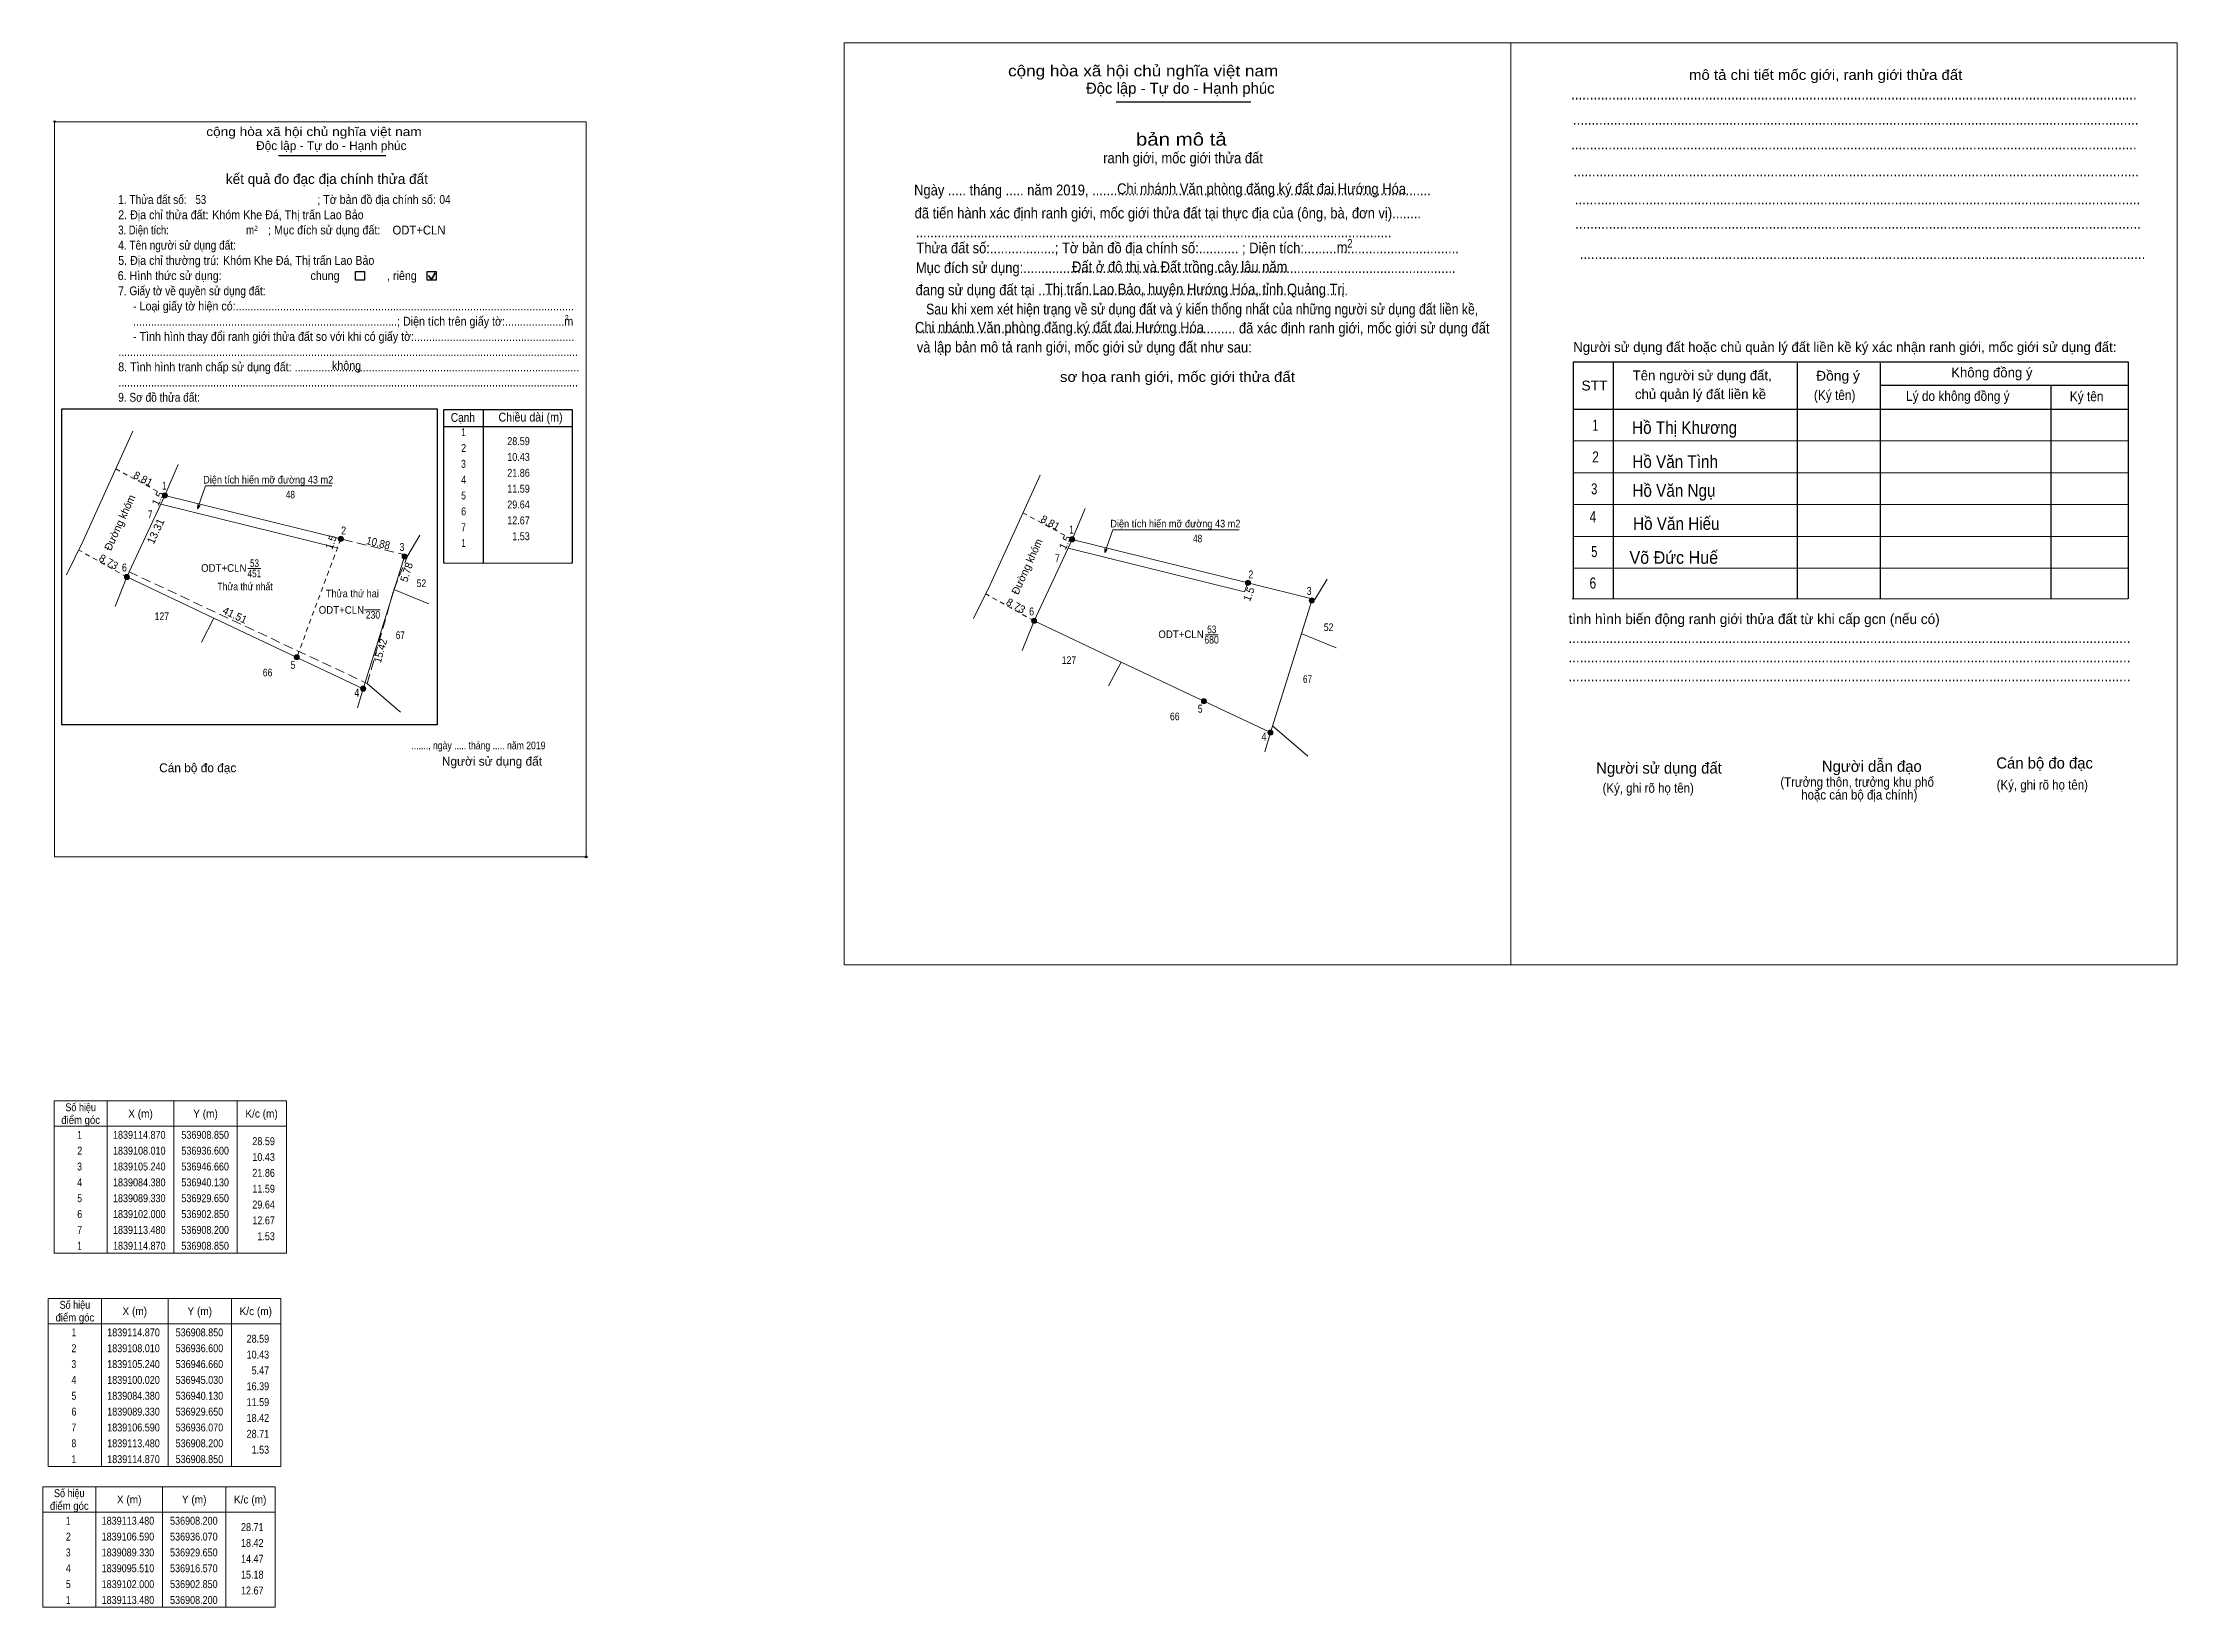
# Model space of a CAD drawing. Header units: metres. Extents: x 536372 to 537378, y 1838993 to 1839351.
# Drawn here: x 537041.3 to 537378.2, y 1838993.2 to 1839240.1 of the extents above; entities that cross this region are included whole.
import ezdxf
from ezdxf.enums import TextEntityAlignment as Align

# ---------------------------------------------------------------- set-up
doc = ezdxf.new("R2010")
doc.units = ezdxf.units.M
doc.header["$LTSCALE"] = 0.5
doc.header["$PDMODE"] = 32
doc.header["$PDSIZE"] = 0.25
doc.linetypes.add('MEDIUM_DASHED', pattern=[4.5, 3, -1.5])
doc.linetypes.add('SHORT_DASHED', pattern=[2.7, 1.5, -1.2])
for name, color, linetype, lineweight in [('10', 7, 'Continuous', 13), ('6', 7, 'Continuous', 13), ('63', 7, 'Continuous', 13), ('7', 7, 'Continuous', 25), ('8', 7, 'Continuous', 13)]:
    doc.layers.add(name, color=color, linetype=linetype, lineweight=lineweight)
doc.layers.add('25', color=7, linetype='Continuous')

msp = doc.modelspace()

# ---------------------------------------------------------------- texts
at = {"layer": '25', "width": 0.9}
for s, p in [('Chi nhánh Văn phòng đăng ký đất đai Hướng Hóa', (537210.87, 1839216.17)), ('Đất ở đô thị và Đất trồng cây lâu năm ', (537203.77, 1839203.85)), ('Chi nhánh Văn phòng đăng ký đất đai Hướng Hóa', (537178.98, 1839194.3))]:
    msp.add_text(s, height=1.7, dxfattribs=at).set_placement(p)
at = {"layer": '6', "width": 0.95}
msp.add_text('ODT+CLN', height=1.4, dxfattribs=at).set_placement((537096.54, 1839209.8))
at = {"layer": '63'}
for s, height, width, p in [('Hồ Thị Khương', 2, 0.9, (537300.425, 1839178.34)), (' 2', 1.25, 0.85, (537107.565, 1839175.49)), (' 1', 1.25, 0.75, (537107.56, 1839177.99)), (' 3', 1.25, 0.8, (537107.555, 1839172.99)), ('Hồ Văn Tình', 2, 0.9, (537298.93, 1839172.97)), (' 4', 1.25, 0.85, (537107.56, 1839170.49)), ('Hồ Văn Ngụ', 2, 0.9, (537298.745, 1839168.41)), (' 5', 1.25, 0.8, (537107.565, 1839167.99)), (' 6', 1.25, 0.85, (537107.565, 1839165.49)), (' 7', 1.25, 0.8, (537107.565, 1839162.99)), ('Hồ Văn Hiếu', 2, 0.9, (537299.115, 1839163.19)), (' 1', 1.25, 0.75, (537107.56, 1839160.49)), ('Võ Đức Huế', 2, 0.95, (537298.72, 1839157.84)), ('Số hiệu', 1.25, 0.85, (537047.33, 1839071.47)), ('X (m)', 1.25, 0.95, (537056.78, 1839070.47)), ('Y (m)', 1.25, 0.95, (537067.035, 1839070.47)), ('K/c (m)', 1.25, 0.95, (537075.875, 1839070.47)), ('điểm góc', 1.25, 0.9, (537047.33, 1839069.47)), (' 1', 1.25, 0.75, (537046.98, 1839067.12)), ('1839114.870', 1.25, 0.85, (537056.58, 1839067.12)), ('536908.850', 1.25, 0.85, (537066.98, 1839067.12)), (' 2', 1.25, 0.85, (537046.985, 1839064.62)), ('1839108.010', 1.25, 0.85, (537056.58, 1839064.62)), ('536936.600', 1.25, 0.85, (537066.98, 1839064.62)), (' 3', 1.25, 0.8, (537046.975, 1839062.12)), ('1839105.240', 1.25, 0.85, (537056.58, 1839062.12)), ('536946.660', 1.25, 0.85, (537066.98, 1839062.12)), (' 4', 1.25, 0.85, (537046.98, 1839059.62)), (' 5', 1.25, 0.8, (537046.985, 1839057.12)), ('1839084.380', 1.25, 0.85, (537056.58, 1839059.62)), ('1839089.330', 1.25, 0.85, (537056.58, 1839057.12)), ('536940.130', 1.25, 0.85, (537066.98, 1839059.62)), ('536929.650', 1.25, 0.85, (537066.98, 1839057.12)), (' 6', 1.25, 0.85, (537046.985, 1839054.62)), ('1839102.000', 1.25, 0.85, (537056.58, 1839054.62)), ('536902.850', 1.25, 0.85, (537066.98, 1839054.62)), (' 7', 1.25, 0.8, (537046.985, 1839052.12)), ('1839113.480', 1.25, 0.85, (537056.58, 1839052.12)), ('536908.200', 1.25, 0.85, (537066.98, 1839052.12)), (' 1', 1.25, 0.75, (537046.98, 1839049.62)), ('1839114.870', 1.25, 0.85, (537056.58, 1839049.62)), ('536908.850', 1.25, 0.85, (537066.98, 1839049.62)), ('Số hiệu', 1.25, 0.85, (537046.42, 1839040.3)), ('điểm góc', 1.25, 0.9, (537046.42, 1839038.3)), ('X (m)', 1.25, 0.95, (537055.87, 1839039.3)), ('Y (m)', 1.25, 0.95, (537066.125, 1839039.3)), ('K/c (m)', 1.25, 0.95, (537074.965, 1839039.3)), (' 2', 1.25, 0.85, (537046.075, 1839033.45)), (' 1', 1.25, 0.75, (537046.07, 1839035.95)), ('1839114.870', 1.25, 0.85, (537055.67, 1839035.95)), ('1839108.010', 1.25, 0.85, (537055.67, 1839033.45)), ('536908.850', 1.25, 0.85, (537066.07, 1839035.95)), ('536936.600', 1.25, 0.85, (537066.07, 1839033.45)), (' 3', 1.25, 0.8, (537046.065, 1839030.95)), ('1839105.240', 1.25, 0.85, (537055.67, 1839030.95)), ('536946.660', 1.25, 0.85, (537066.07, 1839030.95)), (' 4', 1.25, 0.85, (537046.07, 1839028.45)), ('1839100.020', 1.25, 0.85, (537055.67, 1839028.45)), ('536945.030', 1.25, 0.85, (537066.07, 1839028.45)), (' 5', 1.25, 0.8, (537046.075, 1839025.95)), (' 6', 1.25, 0.85, (537046.075, 1839023.45)), ('1839084.380', 1.25, 0.85, (537055.67, 1839025.95)), ('1839089.330', 1.25, 0.85, (537055.67, 1839023.45)), ('536940.130', 1.25, 0.85, (537066.07, 1839025.95)), ('536929.650', 1.25, 0.85, (537066.07, 1839023.45)), (' 7', 1.25, 0.8, (537046.075, 1839020.95)), ('1839106.590', 1.25, 0.85, (537055.67, 1839020.95)), ('536936.070', 1.25, 0.85, (537066.07, 1839020.95)), (' 8', 1.25, 0.8, (537046.075, 1839018.45)), ('1839113.480', 1.25, 0.85, (537055.67, 1839018.45)), ('536908.200', 1.25, 0.85, (537066.07, 1839018.45)), (' 1', 1.25, 0.75, (537046.07, 1839015.95)), ('1839114.870', 1.25, 0.85, (537055.67, 1839015.95)), ('536908.850', 1.25, 0.85, (537066.07, 1839015.95)), ('Số hiệu', 1.25, 0.85, (537045.54, 1839010.58)), ('điểm góc', 1.25, 0.9, (537045.54, 1839008.58)), ('X (m)', 1.25, 0.95, (537054.99, 1839009.58)), ('Y (m)', 1.25, 0.95, (537065.245, 1839009.58)), ('K/c (m)', 1.25, 0.95, (537074.085, 1839009.58)), (' 2', 1.25, 0.85, (537045.195, 1839003.73)), (' 1', 1.25, 0.75, (537045.19, 1839006.23)), ('1839113.480', 1.25, 0.85, (537054.79, 1839006.23)), ('1839106.590', 1.25, 0.85, (537054.79, 1839003.73)), ('536908.200', 1.25, 0.85, (537065.19, 1839006.23)), ('536936.070', 1.25, 0.85, (537065.19, 1839003.73)), (' 3', 1.25, 0.8, (537045.185, 1839001.23)), ('1839089.330', 1.25, 0.85, (537054.79, 1839001.23)), ('536929.650', 1.25, 0.85, (537065.19, 1839001.23)), (' 4', 1.25, 0.85, (537045.19, 1838998.73)), ('1839095.510', 1.25, 0.85, (537054.79, 1838998.73)), ('1839102.000', 1.25, 0.85, (537054.79, 1838996.23)), ('536916.570', 1.25, 0.85, (537065.19, 1838998.73)), ('536902.850', 1.25, 0.85, (537065.19, 1838996.23)), (' 5', 1.25, 0.8, (537045.195, 1838996.23)), (' 1', 1.25, 0.75, (537045.19, 1838993.73)), ('1839113.480', 1.25, 0.85, (537054.79, 1838993.73)), ('536908.200', 1.25, 0.85, (537065.19, 1838993.73))]:
    msp.add_text(s, height=height, dxfattribs=dict(at, width=width)).set_placement(p, align=Align.CENTER)
for s, width, p in [('28.59', 0.85, (537118.2, 1839176.57)), ('21.86', 0.85, (537118.2, 1839171.57)), ('10.43', 0.85, (537118.2, 1839174.07)), (' 1', 0.75, (537060.88, 1839169.55)), ('11.59', 0.85, (537118.2, 1839169.07)), (' 7', 0.8, (537058.67, 1839165.02)), ('29.64', 0.85, (537118.2, 1839166.57)), (' 2', 0.85, (537089.22, 1839162.47)), ('12.67', 0.85, (537118.2, 1839164.07)), ('1.53', 0.85, (537118.2, 1839161.57)), (' 1', 0.75, (537204.03, 1839162.62)), (' 3', 0.8, (537098.41, 1839159.87)), (' 7', 0.8, (537201.82, 1839158.09)), (' 6', 0.85, (537054.63, 1839156.63)), (' 2', 0.85, (537232.37, 1839155.54)), (' 3', 0.8, (537241.56, 1839152.94)), (' 6', 0.85, (537197.78, 1839149.7)), (' 5', 0.8, (537081.21, 1839141.27)), (' 4', 0.85, (537091.3, 1839136.88)), (' 5', 0.8, (537224.36, 1839134.34)), (' 4', 0.85, (537234.45, 1839129.95)), ('28.59', 0.85, (537077.98, 1839066.12)), ('10.43', 0.85, (537077.98, 1839063.62)), ('21.86', 0.85, (537077.98, 1839061.12)), ('11.59', 0.85, (537077.98, 1839058.62)), ('29.64', 0.85, (537077.98, 1839056.12)), ('12.67', 0.85, (537077.98, 1839053.62)), ('1.53', 0.85, (537077.98, 1839051.12)), ('28.59', 0.85, (537077.07, 1839034.95)), ('10.43', 0.85, (537077.07, 1839032.45)), ('5.47', 0.85, (537077.07, 1839029.95)), ('16.39', 0.85, (537077.07, 1839027.45)), ('11.59', 0.85, (537077.07, 1839024.95)), ('28.71', 0.85, (537077.07, 1839019.95)), ('18.42', 0.85, (537077.07, 1839022.45)), ('1.53', 0.85, (537077.07, 1839017.45)), ('28.71', 0.85, (537076.19, 1839005.23)), ('18.42', 0.85, (537076.19, 1839002.73)), ('14.47', 0.85, (537076.19, 1839000.23)), ('15.18', 0.85, (537076.19, 1838997.73)), ('12.67', 0.85, (537076.19, 1838995.23))]:
    msp.add_text(s, height=1.25, dxfattribs=dict(at, width=width)).set_placement(p, align=Align.RIGHT)
msp.add_text('13.31', height=1.25, rotation=65.005, dxfattribs=at).set_placement((537059.7306, 1839162.7159), align=Align.CENTER)
at = {"layer": '63', "width": 0.9}
msp.add_text('10.88', height=1.25, rotation=346.117, dxfattribs=at).set_placement((537094.135, 1839160.5241), align=Align.CENTER)
at = {"layer": '7'}
for s, height, width, p in [('cộng hòa xã hội chủ nghĩa việt nam', 1.756, 1.15, (537193.67, 1839234.75)), ('........................................................................................................................................................', 1.756, 0.9, (537282.51, 1839231.09)), ('cộng hòa xã hội chủ nghĩa việt nam', 1.4, 1.15, (537067.15, 1839225.33)), ('........................................................................................................................................................', 1.756, 0.9, (537282.8, 1839227.13)), ('........................................................................................................................................................', 1.756, 0.9, (537282.51, 1839223.24)), ('Ngày ..... tháng ..... năm 2019, ..............................................................................................', 1.7, 0.9, (537178.84, 1839215.97)), ('........................................................................................................................................................', 1.756, 0.9, (537282.87, 1839218.99)), ('2. Địa chỉ thửa đất:', 1.4, 0.9, (537053.26, 1839212.21)), ('1. Thửa đất số:', 1.4, 0.85, (537053.26, 1839214.61)), ('53', 1.4, 0.8, (537065.47, 1839214.61)), ('Khóm Khe Đá, Thị trấn Lao Bảo', 1.4, 0.9, (537068.1, 1839212.21)), ('; Tờ bản đồ địa chính số:', 1.4, 0.9, (537084.67, 1839214.61)), ('04', 1.4, 0.85, (537103.94, 1839214.63)), (' đã tiến hành xác định ranh giới, mốc giới thửa đất tại thực địa của (ông, bà, đơn vị)........', 1.7, 0.9, (537178.36, 1839212.33)), ('........................................................................................................................................................', 1.756, 0.9, (537283.08, 1839214.54)), ('3. Diện tích:', 1.4, 0.8, (537053.26, 1839209.81)), ('m', 1.4, 0.8, (537073.44, 1839209.81)), ('2', 0.7999, 0.8, (537074.7, 1839210.37)), ('; Mục đích sử dụng đất:', 1.4, 0.9, (537076.91, 1839209.81)), ('........................................................................................................................................................', 1.756, 0.9, (537283.16, 1839210.72)), ('4. Tên người sử dụng đất:', 1.4, 0.85, (537053.26, 1839207.41)), ('5. Địa chỉ thường trú:', 1.4, 0.9, (537053.26, 1839205.01)), ('Khóm Khe Đá, Thị trấn Lao Bảo', 1.4, 0.9, (537069.79, 1839205.01)), ('Thửa đất số:..................; Tờ bản đồ địa chính số:........... ; Diện tích:...........................................', 1.7, 0.9, (537179.2, 1839206.83)), ('....................................................................................................................................', 1.7, 0.9, (537179.12, 1839209.33)), ('   m', 1.7, 0.9, (537243.83, 1839206.93)), ('2', 1.377, 0.8, (537247.19, 1839207.71)), ('6. Hình thức sử dụng:', 1.4, 0.9, (537053.18, 1839202.61)), ('chung                , riêng', 1.4, 0.9, (537083.6, 1839202.61)), ('Mục đích sử dụng:........................................................................................................................', 1.7, 0.9, (537179.12, 1839203.71)), ('........................................................................................................................................................', 1.756, 0.9, (537283.88, 1839205.94)), ('7. Giấy tờ về quyền sử dụng đất:', 1.4, 0.85, (537053.26, 1839200.21)), ('đang sử dụng đất tại ......................................................................................', 1.7, 0.9, (537179.08, 1839200.21)), ('Thị trấn Lao Bảo, huyện Hướng Hóa, tỉnh Quảng Trị', 1.7, 0.9, (537199.49, 1839200.33)), ('     - Loại giấy tờ hiện có:..................................................................................................................', 1.4, 0.9, (537053.26, 1839197.81)), ('     .........................................................................................; Diện tích trên giấy tờ:....................m', 1.4, 0.9, (537053.26, 1839195.41)), ('2', 0.7999, 0.8, (537123.74, 1839196.29)), ('Sau khi xem xét hiện trạng về sử dụng đất và ý kiến thống nhất của những người sử dụng đất liền kề,', 1.7, 0.85, (537180.74, 1839197.18)), ('     - Tình hình thay đổi ranh giới thửa đất so với khi có giấy tờ:......................................................', 1.4, 0.9, (537053.26, 1839193.01)), ('......................................................................................... đã xác định ranh giới, mốc giới sử dụng đất', 1.7, 0.9, (537178.94, 1839194.19)), (' và lập bản mô tả ranh giới, mốc giới sử dụng đất như sau:', 1.7, 0.9, (537178.7, 1839191.18)), ('8. Tình hình tranh chấp sử dụng đất: ................................................................................................', 1.4, 0.9, (537053.26, 1839188.21)), ('...........................................................................................................................................................', 1.4, 0.9, (537053.26, 1839190.61)), ('không', 1.4, 0.9, (537087, 1839188.42)), ('STT', 1.555, 1.05, (537284.15, 1839185.19)), ('Đồng ý', 1.555, 1.05, (537321.17, 1839186.74)), ('9. Sơ đồ thửa đất:', 1.4, 0.85, (537053.26, 1839183.41)), ('...........................................................................................................................................................', 1.4, 0.9, (537053.26, 1839185.81)), ('(Ký tên)', 1.555, 0.9, (537320.83, 1839183.69)), ('Lý do không đồng ý', 1.555, 0.9, (537335.37, 1839183.54)), ('Ký tên', 1.555, 0.9, (537361.21, 1839183.48)), ('Cạnh', 1.4, 0.85, (537105.74, 1839180.24)), ('Chiều dài (m)', 1.4, 0.9, (537113.26, 1839180.29)), ('.......................................................................................................................................................', 1.756, 0.9, (537282.11, 1839145.32)), ('.......................................................................................................................................................', 1.756, 0.9, (537282.11, 1839142.31)), ('.......................................................................................................................................................', 1.756, 0.9, (537282.11, 1839139.3)), ('......., ngày ..... tháng ..... năm 2019', 1.2, 0.85, (537099.52, 1839128.58)), ('(Ký, ghi rõ họ tên)', 1.505, 0.9, (537287.48, 1839121.72)), ('(Ký, ghi rõ họ tên)', 1.505, 0.9, (537349.67, 1839122.22))]:
    msp.add_text(s, height=height, dxfattribs=dict(at, width=width)).set_placement(p)
for s, height, p in [('Độc lập - Tự do - Hạnh phúc', 1.756, (537205.96, 1839232)), ('Độc lập - Tự do - Hạnh phúc', 1.4, (537075.02, 1839223.12)), ('Người sử dụng đất hoặc chủ quản lý đất liền kề ký xác nhận ranh giới, mốc giới sử dụng đất:', 1.555, (537282.85, 1839191.26)), ('Tên người sử dụng đất,', 1.555, (537292.23, 1839186.79)), ('Không đồng ý', 1.555, (537342.49, 1839187.25)), ('chủ quản lý đất liền kề', 1.555, (537292.59, 1839183.83)), ('tình hình biến động ranh giới thửa đất từ khi cấp gcn (nếu có)', 1.605, (537282.11, 1839148.33)), ('Cán bộ đo đạc', 1.4, (537059.72, 1839124.96)), ('Người sử dụng đất', 1.4, (537104.33, 1839125.99)), ('Người sử dụng đất', 1.756, (537286.47, 1839124.74)), ('Người dẫn đạo', 1.755, (537322.08, 1839125.02)), ('Cán bộ đo đạc', 1.752, (537349.61, 1839125.54))]:
    msp.add_text(s, height=height, dxfattribs=at).set_placement(p)
for s, height, width, p in [('mô tả chi tiết mốc giới, ranh giới thửa đất', 1.605, 1.1, (537322.68, 1839234.19)), ('bản mô tả', 2.007, 1.2, (537221.01, 1839223.82)), ('ranh giới, mốc giới thửa đất', 1.7, 0.9, (537221.28, 1839221.02)), ('sơ họa ranh giới, mốc giới thửa đất', 1.605, 1.1, (537220.395, 1839186.54)), ('1', 1.756, 0.7, (537286.355, 1839178.84)), ('2', 1.756, 0.8, (537286.365, 1839173.83)), ('3', 1.756, 0.75, (537286.165, 1839168.79)), ('4', 1.756, 0.8, (537285.97, 1839164.41)), ('5', 1.756, 0.75, (537286.175, 1839158.9)), ('6', 1.756, 0.8, (537285.945, 1839153.93)), ('(Trưởng thôn, trưởng khu phố', 1.505, 0.9, (537327.65, 1839122.66)), ('hoặc cán bộ địa chính)', 1.505, 0.9, (537327.99, 1839120.65))]:
    msp.add_text(s, height=height, dxfattribs=dict(at, width=width)).set_placement(p, align=Align.CENTER)
for s, height, p in [('kết quả đo đạc địa chính thửa đất', 1.6, (537086.185, 1839217.77)), ('.', 0.4001, (537127.0937, 1839111.41))]:
    msp.add_text(s, height=height, dxfattribs=at).set_placement(p, align=Align.CENTER)
at = {"layer": '8'}
for s, rotation, p in [('8.81', 331.69, (537056.9055, 1839170.7275)), ('1.5', 65.005, (537060.0512, 1839167.8865)), (' Đường khóm', 65.575, (537053.9601, 1839163.8919)), ('8.81', 331.69, (537200.0555, 1839163.7975)), ('8.73', 330.792, (537051.4472, 1839157.6309)), ('1.5', 69.592, (537087.3921, 1839161.0208)), (' Đường khóm', 65.575, (537197.1101, 1839156.9619)), ('1.5', 65.005, (537203.2012, 1839160.9565)), ('5.78', 72.618, (537099.3226, 1839156.3458)), ('1.5', 69.592, (537232.2221, 1839152.8508)), ('41.51', 334.88, (537071.4253, 1839149.2076)), ('8.73', 330.792, (537194.5972, 1839150.7009))]:
    msp.add_text(s, height=1.2, rotation=rotation, dxfattribs=at).set_placement(p, align=Align.CENTER)
for s, width, p in [('Diện tích hiến mỡ đường 43 m2', 0.9, (537076.92, 1839170.51)), ('48', 0.8, (537080.43, 1839168.16)), ('Diện tích hiến mỡ đường 43 m2', 0.9, (537220.07, 1839163.58)), ('48', 0.8, (537223.58, 1839161.23)), ('ODT+CLN', 0.95, (537069.915, 1839156.58)), ('451', 0.8, (537074.74, 1839155.71)), ('53', 0.8, (537074.76, 1839157.34)), ('Thửa thứ nhất', 0.85, (537073.265, 1839153.66)), ('Thửa thứ hai', 0.9, (537090.21, 1839152.56)), ('52', 0.85, (537101.105, 1839154.17)), ('127', 0.85, (537060.135, 1839148.97)), ('ODT+CLN', 0.95, (537088.475, 1839149.96)), ('230', 0.85, (537093.455, 1839149.19)), ('67', 0.8, (537097.77, 1839145.98)), ('ODT+CLN', 0.95, (537220.965, 1839146.13)), ('680', 0.85, (537225.785, 1839145.26)), ('53', 0.8, (537225.81, 1839146.89)), ('52', 0.85, (537244.255, 1839147.24)), ('127', 0.85, (537203.285, 1839142.04)), ('66', 0.85, (537076.825, 1839140.09)), ('67', 0.8, (537240.92, 1839139.05)), ('66', 0.85, (537219.975, 1839133.16))]:
    msp.add_text(s, height=1.2, dxfattribs=dict(at, width=width)).set_placement(p, align=Align.CENTER)
at = {"layer": '8', "width": 0.95}
msp.add_text('15.42', height=1.2, rotation=74.08, dxfattribs=at).set_placement((537095.2049, 1839143.9504), align=Align.CENTER)

# ---------------------------------------------------------------- hatches: boundary and pattern name
at = {"layer": '63'}
for points in [[(537061.0325, 1839168.63, 1), (537060.2275, 1839168.63, 1)], [(537088.7825, 1839161.77, 1), (537087.9775, 1839161.77, 1)], [(537098.8425, 1839159, 1), (537098.0375, 1839159, 1)], [(537204.1825, 1839161.7, 1), (537203.3775, 1839161.7, 1)], [(537055.0325, 1839155.76, 1), (537054.2275, 1839155.76, 1)], [(537231.9325, 1839154.84, 1), (537231.1275, 1839154.84, 1)], [(537241.9925, 1839152.07, 1), (537241.1875, 1839152.07, 1)], [(537198.1825, 1839148.83, 1), (537197.3775, 1839148.83, 1)], [(537081.8325, 1839143.09, 1), (537081.0275, 1839143.09, 1)], [(537092.3125, 1839138.14, 1), (537091.5075, 1839138.14, 1)], [(537224.9825, 1839136.16, 1), (537224.1775, 1839136.16, 1)], [(537235.4625, 1839131.21, 1), (537234.6575, 1839131.21, 1)]]:
    msp.add_hatch(color=256, dxfattribs=at).paths.add_polyline_path(points)

# ---------------------------------------------------------------- linework, layer by layer
at = {"layer": '10'}
for p, q in [((537047.72, 1839161.46), (537055.57, 1839178.76)), ((537062.7, 1839173.52), (537060.63, 1839168.63)), ((537190.87, 1839154.53), (537198.72, 1839171.83)), ((537060.63, 1839168.63), (537054.63, 1839155.76)), ((537087.85, 1839160.35), (537059.98, 1839167.24)), ((537205.85, 1839166.59), (537203.78, 1839161.7)), ((537047.72, 1839161.46), (537045.08, 1839156.12)), ((537100.87, 1839162.37), (537098.94, 1839159.16)), ((537203.78, 1839161.7), (537197.78, 1839148.83)), ((537231, 1839153.42), (537203.13, 1839160.31)), ((537096.77, 1839153.8), (537102.28, 1839151.52)), ((537190.87, 1839154.53), (537188.23, 1839149.19)), ((537242.09, 1839152.23), (537231.53, 1839154.84)), ((537244.02, 1839155.44), (537242.09, 1839152.23)), ((537068.35, 1839149.27), (537066.39, 1839145.5)), ((537239.92, 1839146.87), (537245.43, 1839144.59)), ((537211.5, 1839142.34), (537209.54, 1839138.57)), ((537097.81, 1839134.41), (537092.54, 1839138.97)), ((537240.96, 1839127.48), (537235.4, 1839132.29))]:
    msp.add_line(p, q, dxfattribs=at)
at = {"layer": '10', "linetype": 'MEDIUM_DASHED'}
msp.add_line((537098.94, 1839159.16), (537088.38, 1839161.77), dxfattribs=at)
at = {"layer": '10'}
for points in [[(537052.76, 1839151.09), (537054.63, 1839155.76), (537068.35, 1839149.27), (537091.91, 1839138.14), (537091.03, 1839135.11)], [(537195.91, 1839144.16), (537197.78, 1839148.83), (537211.5, 1839142.34), (537235.06, 1839131.21), (537234.18, 1839128.18)]]:
    msp.add_lwpolyline(points, dxfattribs=at)
at = {"layer": '63'}
for p, q in [((537051.53, 1839073.09), (537051.53, 1839049.09)), ((537062.03, 1839073.09), (537062.03, 1839049.09)), ((537072.03, 1839073.09), (537072.03, 1839049.09)), ((537043.13, 1839069.09), (537079.83, 1839069.09)), ((537050.62, 1839041.92), (537050.62, 1839015.42)), ((537061.12, 1839041.92), (537061.12, 1839015.42)), ((537071.12, 1839041.92), (537071.12, 1839015.42)), ((537042.22, 1839037.92), (537078.92, 1839037.92)), ((537049.74, 1839012.2), (537049.74, 1838993.2)), ((537060.24, 1839012.2), (537060.24, 1838993.2)), ((537070.24, 1839012.2), (537070.24, 1838993.2)), ((537041.34, 1839008.2), (537078.04, 1839008.2))]:
    msp.add_line(p, q, dxfattribs=at)
for points in [[(537043.13, 1839073.09), (537079.83, 1839073.09), (537079.83, 1839049.09), (537043.13, 1839049.09)], [(537042.22, 1839041.92), (537078.92, 1839041.92), (537078.92, 1839015.42), (537042.22, 1839015.42)], [(537041.34, 1839012.2), (537078.04, 1839012.2), (537078.04, 1838993.2), (537041.34, 1838993.2)]]:
    msp.add_lwpolyline(points, close=True, dxfattribs=at)
for centre in [(537060.63, 1839168.63), (537088.38, 1839161.77), (537098.44, 1839159), (537203.78, 1839161.7), (537054.63, 1839155.76), (537231.53, 1839154.84), (537241.59, 1839152.07), (537197.78, 1839148.83), (537081.43, 1839143.09), (537091.91, 1839138.14), (537224.58, 1839136.16), (537235.06, 1839131.21)]:
    msp.add_circle(centre, 0.4025, dxfattribs=at)
at = {"layer": '7', "lineweight": 13}
for p, q in [((537167.79, 1839240.06), (537272.98, 1839240.06)), ((537272.98, 1839240.06), (537378.17, 1839240.06)), ((537043.22, 1839227.6), (537127.09, 1839227.6)), ((537282.85, 1839177.22), (537370.49, 1839177.22)), ((537282.85, 1839172.2), (537370.49, 1839172.2)), ((537282.85, 1839167.18), (537370.49, 1839167.18)), ((537282.85, 1839162.16), (537370.49, 1839162.16)), ((537104.62, 1839157.92), (537124.9, 1839157.92)), ((537282.85, 1839157.15), (537370.49, 1839157.15)), ((537282.7, 1839152.3), (537370.34, 1839152.3))]:
    msp.add_line(p, q, dxfattribs=at)
at = {"layer": '7'}
for p, q in [((537210.73, 1839230.74), (537232, 1839230.74)), ((537078.54, 1839222.28), (537095.5, 1839222.28)), ((537289.15, 1839189.66), (537289.15, 1839152.3)), ((537318.17, 1839189.51), (537318.17, 1839152.3)), ((537331.26, 1839189.51), (537331.26, 1839152.3)), ((537331.26, 1839186.04), (537370.49, 1839186.04)), ((537358.2, 1839186.04), (537358.2, 1839152.3)), ((537104.62, 1839157.92), (537104.62, 1839182.2)), ((537104.62, 1839179.52), (537124.9, 1839179.52)), ((537110.82, 1839182.2), (537110.82, 1839157.92)), ((537282.85, 1839182.23), (537370.49, 1839182.23))]:
    msp.add_line(p, q, dxfattribs=at)
at = {"layer": '7', "lineweight": 35}
for p, q in [((537102.2, 1839203.32), (537102.68, 1839202.7)), ((537102.68, 1839202.7), (537103.26, 1839203.74))]:
    msp.add_line(p, q, dxfattribs=at)
at = {"layer": '7', "lineweight": 13}
for points in [[(537272.98, 1839240.06), (537272.98, 1839094.58), (537167.79, 1839094.58), (537167.79, 1839240.06)], [(537378.17, 1839240.06), (537378.17, 1839094.57), (537272.98, 1839094.57), (537272.98, 1839240.06)], [(537127.09, 1839227.6), (537127.09, 1839111.6), (537043.22, 1839111.6), (537043.22, 1839227.6)]]:
    msp.add_lwpolyline(points, dxfattribs=at)
msp.add_lwpolyline([(537378.17, 1839240.06), (537378.17, 1839094.57), (537272.98, 1839094.57), (537272.98, 1839240.06)], close=True, dxfattribs=at)
at = {"layer": '7'}
for points in [[(537090.68, 1839203.94), (537092.12, 1839203.94), (537092.12, 1839202.6), (537090.68, 1839202.6)], [(537102.01, 1839203.94), (537103.45, 1839203.94), (537103.45, 1839202.6), (537102.01, 1839202.6)], [(537044.35, 1839182.28), (537103.57, 1839182.28), (537103.57, 1839132.41), (537044.35, 1839132.41)]]:
    msp.add_lwpolyline(points, close=True, dxfattribs=at)
for points in [[(537370.49, 1839152.3), (537370.49, 1839189.66), (537282.85, 1839189.66), (537282.85, 1839152.3)], [(537104.62, 1839182.2), (537124.9, 1839182.2), (537124.9, 1839157.92)]]:
    msp.add_lwpolyline(points, dxfattribs=at)
for p in [(537043.22, 1839227.6), (537127.09, 1839111.6)]:
    msp.add_point(p, dxfattribs=at)
at = {"layer": '8', "linetype": 'SHORT_DASHED'}
for p, q in [((537060.63, 1839168.63), (537052.87, 1839172.81)), ((537203.78, 1839161.7), (537196.02, 1839165.88)), ((537054.63, 1839155.76), (537047.01, 1839160.02)), ((537088.38, 1839161.77), (537081.43, 1839143.09)), ((537197.78, 1839148.83), (537190.16, 1839153.09))]:
    msp.add_line(p, q, dxfattribs=at)
at = {"layer": '8'}
for p, q in [((537067.03, 1839170.12), (537065.79, 1839166.53)), ((537067.03, 1839170.12), (537086.97, 1839170.12)), ((537060.63, 1839168.63), (537088.38, 1839161.77)), ((537210.18, 1839163.19), (537208.94, 1839159.6)), ((537210.18, 1839163.19), (537230.12, 1839163.19)), ((537203.78, 1839161.7), (537231.53, 1839154.84)), ((537073.7, 1839157.08), (537075.78, 1839157.08)), ((537098.44, 1839159), (537091.91, 1839138.14)), ((537231.53, 1839154.84), (537231, 1839153.42)), ((537092.1, 1839150.56), (537094.58, 1839150.56)), ((537241.59, 1839152.07), (537235.06, 1839131.21)), ((537224.75, 1839146.63), (537226.83, 1839146.63))]:
    msp.add_line(p, q, dxfattribs=at)
for points in [[(537065.8, 1839167.2), (537065.79, 1839166.53), (537066.17, 1839167.02)], [(537208.95, 1839160.27), (537208.94, 1839159.6), (537209.32, 1839160.09)]]:
    msp.add_lwpolyline(points, dxfattribs=at)
at = {"layer": '8', "linetype": 'MEDIUM_DASHED'}
msp.add_lwpolyline([(537054.96, 1839156.59), (537092.54, 1839138.97), (537096.77, 1839153.8), (537098.94, 1839159.16)], dxfattribs=at)

msp.set_redraw_order([(e.dxf.handle, doc.entitydb.next_handle()) for e in msp.query("TEXT MTEXT ATTDEF DIMENSION ARC_DIMENSION")])  # texts and dimensions are drawn at this point

doc.saveas('drawing.dxf')
